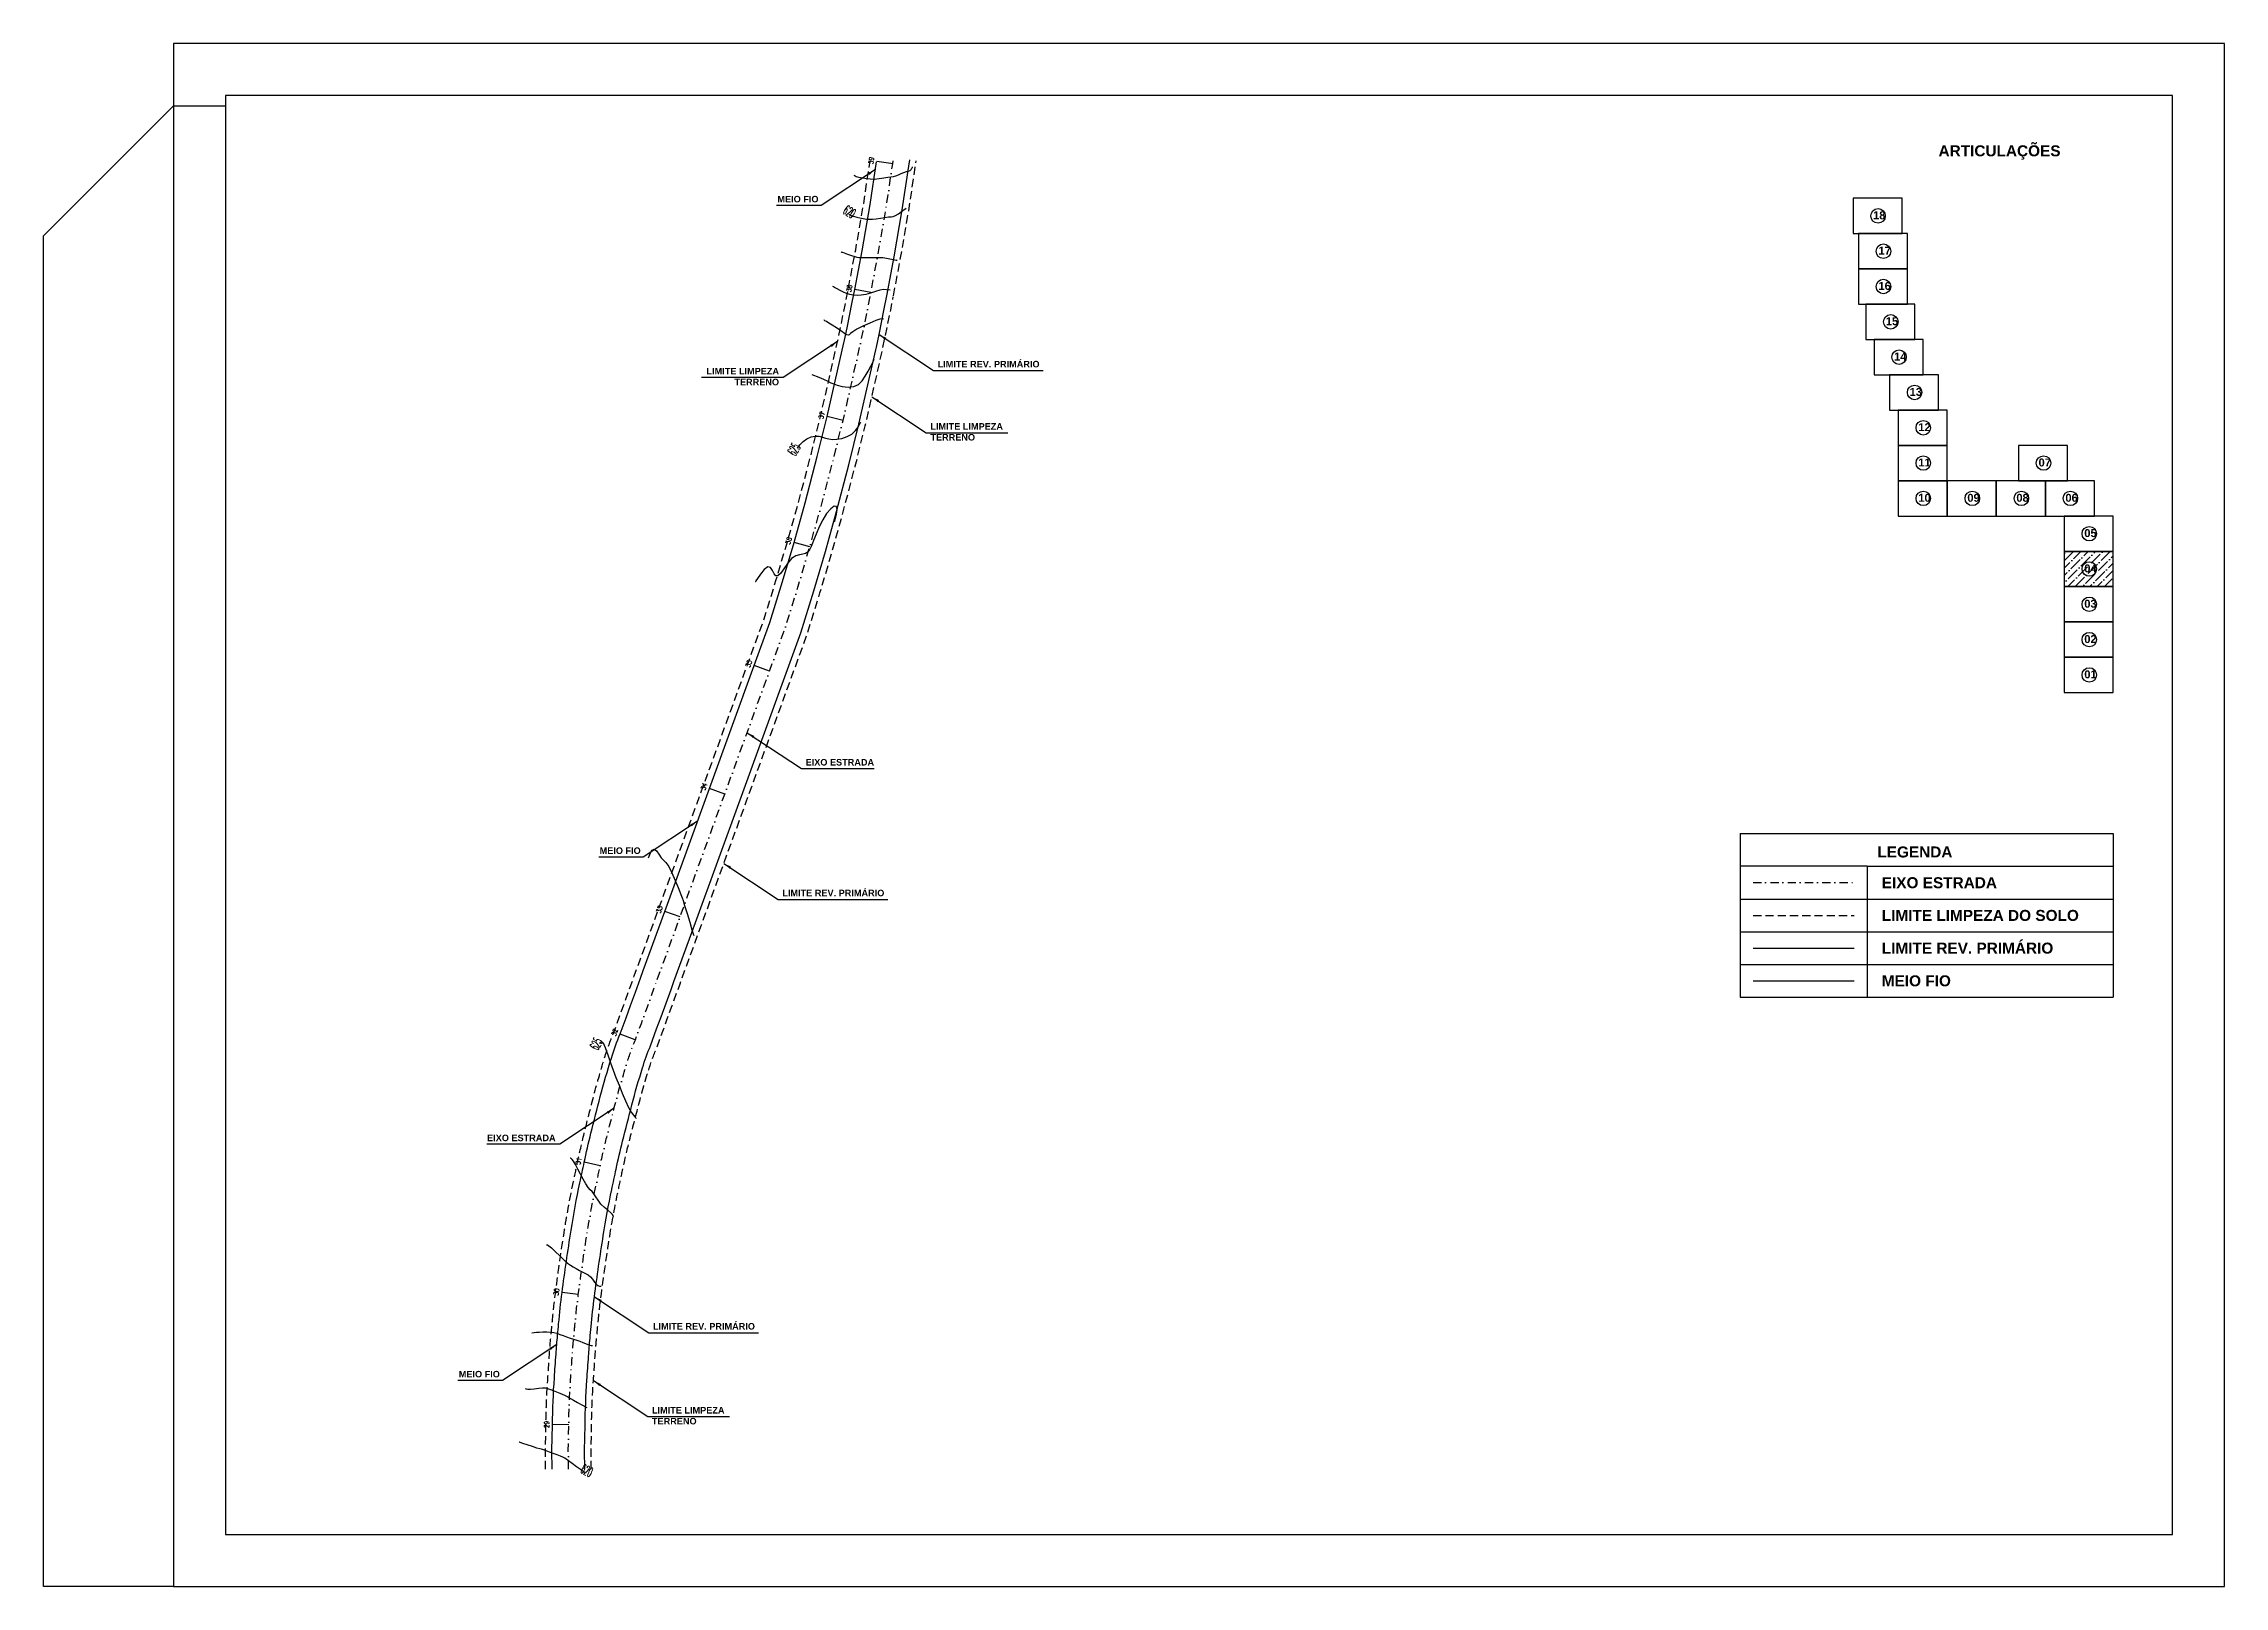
# Model space of a CAD drawing. Header units: millimetres. Extents: x 276147 to 291056, y 9594849 to 9609891.
# Drawn here: x 285743 to 286076.5, y 9595915.9 to 9596151.8 of the extents above; entities that cross this region are included whole.
import ezdxf
from ezdxf.enums import TextEntityAlignment as Align

# ---------------------------------------------------------------- set-up
doc = ezdxf.new("R2010")
doc.units = ezdxf.units.MM
doc.header["$LTSCALE"] = 10
for name, pattern in [('CONTINUO', [0]), ('DASHDOTX2', [50.8, 25.4, -12.7, 0, -12.7]), ('HIDDEN', [0.375, 0.25, -0.125])]:
    doc.linetypes.add(name, pattern=pattern)
for name, color, linetype in [('500-dim1', 6, 'Continuous'), ('CURVAS', 7, 'CONTINUO'), ('Curvas mestras', 30, 'Continuous'), ('Curvas simples', 9, 'Continuous'), ('Curvas texto', 2, 'Continuous'), ('TG', 7, 'CONTINUO'), ('Top_malha_coord', 8, 'Continuous')]:
    doc.layers.add(name, color=color, linetype=linetype)
doc.styles.add('r80', font='romans.shx')
doc.styles.add('ROMAND', font='romand', dxfattribs={"height": 0.2})
doc.styles.add('SIMPLEX', font='simplex', dxfattribs={"height": 0.2})
doc.styles.add('T7', font='arial.ttf')
doc.dimstyles.new('cadnorma_dim1', dxfattribs={"dimscale": 0, "dimtxt": 2, "dimasz": 1.199999999999999, "dimexe": 1, "dimexo": 2.5, "dimgap": 0.6, "dimtad": 1, "dimzin": 4, "dimdsep": 46, "dimtxsty": 'r80', "dimblk": 'ARCHTICK', "dimblk1": 'ARCHTICK', "dimblk2": 'ARCHTICK', "dimcen": -1, "dimdle": 1, "dimclrd": 1, "dimclre": 1, "dimclrt": 2, "dimaunit": 1, "dimazin": 0, "dimtfac": 1, "dimtix": 1, "dimtmove": 2, "dimatfit": 0, "dimfxl": 1, "dimarcsym": 0})

msp = doc.modelspace()

# ---------------------------------------------------------------- texts
at = {"layer": 'Curvas texto', "color": 2, "style": 'SIMPLEX'}
for s, rotation, width, p, p2 in [('620', 327.9680456167852, 0.4412635903938683, (285865.1001353737, 9596125.894901317, 184.0002069068141), (285866.5430241608, 9596124.992165023, 184.0002069068141)), ('625', 59.81009859393779, 0.4412635900035814, (285857.9524086475, 9596088.628719913, 189.0002069068141), (285858.808297715, 9596090.09988094, 189.0002069068141)), ('625', 61.03262169157007, 0.4412635894972869, (285827.7332832825, 9595997.746513613, 189.0002069068141), (285828.5575896668, 9595999.235600527, 189.0002069068141)), ('620', 334.4775125307015, 0.4412635899977131, (285824.9577190835, 9595933.294583676, 184.0002069068141), (285826.4936466113, 9595932.56124372, 184.0002069068141))]:
    msp.add_text(s, height=1.5, rotation=rotation, dxfattribs=dict(at, width=width)).set_placement(p, p2, align=Align.FIT)
at = {"layer": 'TG', "color": 5, "extrusion": (-0.0710087131260717, -0.0024250461213777, 0.9974727474028996), "style": 'ROMAND'}
for s, rotation, width, p, p2 in [('39', 169.5062051626914, 0.8555555573025057, (-9580784.977090098, 611696.1796396408, -43396.6898180081), (-9580786.058692202, 611696.3799815824, -43396.6898180081)), ('38', 166.9923838931028, 0.8324324324876861, (-9580765.531569857, 611692.1100702883, -43396.68981800809), (-9580766.603344027, 611692.3576589171, -43396.68981800809)), ('37', 164.4785626247455, 0.8324324284308011, (-9580746.28325548, 611687.1915292587, -43396.68981800815), (-9580747.343138913, 611687.4858880499, -43396.68981800815)), ('36', 161.9647414041408, 0.8324324281299351, (-9580727.269193409, 611681.433483066, -43396.68981800807), (-9580728.315146195, 611681.7740454795, -43396.68981800807)), ('35', 157.9977549664685, 0.8324324279517886, (-9580708.686253373, 611674.6425479056, -43396.68981800816), (-9580709.70613946, 611675.0546551188, -43396.68981800816)), ('34', 157.9977551425852, 0.8105263178214626, (-9580690.142869836, 611667.1496894878, -43396.68981800809), (-9580691.162755933, 611667.5617967012, -43396.68981800809)), ('33', 157.9977552209028, 0.8324324371001529, (-9580671.599486308, 611659.656831071, -43396.68981800812), (-9580672.619372409, 611660.0689382843, -43396.68981800812)), ('32', 157.9977552014214, 0.8324324356942283, (-9580653.05610278, 611652.1639726545, -43396.68981800806), (-9580654.07598888, 611652.5760798674, -43396.68981800806)), ('31', 165.6259464619623, 0.9935483866293762, (-9580633.60818173, 611646.0631945408, -43396.68981800808), (-9580634.673746979, 611646.3362709021, -43396.68981800808)), ('30', 171.099425734562, 0.832432429862239, (-9580613.735560486, 611642.0240659959, -43396.68981800807), (-9580614.82231463, 611642.1942583127, -43396.68981800807)), ('29', 176.5729050156845, 0.855555549877582, (-9580593.568277039, 611639.8989040152, -43396.68981800807), (-9580594.666309869, 611639.9646602891, -43396.68981800807))]:
    msp.add_text(s, height=0.75, rotation=rotation, dxfattribs=dict(at, width=width)).set_placement(p, p2, align=Align.FIT)
at = {"layer": 'Top_malha_coord', "color": 7, "style": 'T7'}
for s, width, insert, char_height, attachment_point in [('{\\fArial|b1|i0|c0|p34;ARTICULAÇÕES}', 9.05984542533406, (286032.8050452309, 9596136.238892144), 1.682079722240085, 1), ('{\\fArial|b1|i0|c0|p34;MEIO FIO}', 16.67673822349752, (285861.4863512625, 9596128.514447717, 174.0878561532767), 1, 3), ('{\\fArial|b1|i0|c0|p34;LIMITE LIMPEZA\\PTERRENO}', 16.67673822349752, (285855.448162915, 9596102.213295097, 173.6125107162006), 1, 3), ('{\\fArial|b1|i0|c0|p34;LIMITE REV. PRIMÁRIO}', 16.67673822349752, (285879.7008603366, 9596103.285316948, 174.0667377731952), 1, 1), ('{\\fArial|b1|i0|c0|p34;LIMITE LIMPEZA\\PTERRENO}', 16.67673822349752, (285878.5988381841, 9596093.76514755, 173.9651409880483), 1, 1), ('{\\fArial|b1|i0|c0|p34;EIXO ESTRADA}', 16.67673822349752, (285859.5133281756, 9596042.407554863, 172.4816096934082), 1, 1), ('{\\fArial|b1|i0|c0|p34;MEIO FIO}', 16.67673822349752, (285834.2897476502, 9596028.890979866, 171.9095637298648), 1, 3), ('{\\fArial|b1|i0|c0|p34;LEGENDA}', 9.05984542533406, (286023.443717457, 9596029.035854295), 1.682079722240085, 1), ('{\\fArial|b1|i0|c0|p34;EIXO ESTRADA}', 20.98438079227344, (286024.1223364054, 9596024.330340866), 1.682079722240085, 1), ('{\\fArial|b1|i0|c0|p34;LIMITE REV. PRIMÁRIO}', 16.67673822349752, (285855.9555408778, 9596022.419843186, 172.1797417766138), 1, 1), ('{\\fArial|b1|i0|c0|p34;LIMITE LIMPEZA DO SOLO}', 31.11703686733381, (286024.1223364054, 9596019.330340866), 1.682079722240085, 1), ('{\\fArial|b1|i0|c0|p34;LIMITE REV. PRIMÁRIO}', 41.98582607079879, (286024.1223364054, 9596014.330340866), 1.682079722240085, 1), ('{\\fArial|b1|i0|c0|p34;MEIO FIO}', 41.98582607079879, (286024.1223364054, 9596009.330340868), 1.682079722240085, 1), ('{\\fArial|b1|i0|c0|p34;EIXO ESTRADA}', 16.67673822349752, (285821.2703032974, 9595984.970898993, 170.8943973108189), 1, 3), ('{\\fArial|b1|i0|c0|p34;LIMITE REV. PRIMÁRIO}', 16.67673822349752, (285836.1645515656, 9595956.164814556, 170.6097698783124), 1, 1), ('{\\fArial|b1|i0|c0|p34;MEIO FIO}', 16.67673822349752, (285812.747503191, 9595948.85267067, 170.181412607285), 1, 3), ('{\\fArial|b1|i0|c0|p34;LIMITE LIMPEZA\\PTERRENO}', 16.67673822349752, (285836.0102599247, 9595943.329963071, 170.5675821018158), 1, 1)]:
    msp.add_mtext_dynamic_manual_height_columns(s, width=width, gutter_width=12.5, heights=[0], dxfattribs=dict(at, insert=insert, char_height=char_height, attachment_point=attachment_point))

# ---------------------------------------------------------------- blocks, each defined once
blk = doc.blocks.new('_ArchTick')
at = {"color": 0, "linetype": 'ByBlock', "const_width": 0.15}
blk.add_lwpolyline([(-0.5, -0.5), (0.5, 0.5)], dxfattribs=at)
blk = doc.blocks.new('ASDF')
at = {"layer": 'Top_malha_coord', "color": 7}
for points in [[(288117.2770572668, 9595425.095165152), (288124.7770572668, 9595425.095165152), (288124.7770572668, 9595430.494073676), (288117.2770572668, 9595430.494073676)], [(288118.1013027223, 9595419.696256628), (288125.6013027224, 9595419.696256628), (288125.6013027224, 9595425.095165152), (288118.1013027223, 9595425.095165152)], [(288118.1013027223, 9595414.297348104), (288125.6013027224, 9595414.297348104), (288125.6013027224, 9595419.696256628), (288118.1013027223, 9595419.696256628)], [(288119.2235212072, 9595408.89843958), (288126.7235212072, 9595408.89843958), (288126.7235212072, 9595414.297348104), (288119.2235212072, 9595414.297348104)], [(288120.4897937645, 9595403.499531057), (288127.9897937645, 9595403.499531057), (288127.9897937645, 9595408.89843958), (288120.4897937645, 9595408.89843958)], [(288122.8676055573, 9595398.100622533), (288130.3676055573, 9595398.100622533), (288130.3676055573, 9595403.499531057), (288122.8676055573, 9595403.499531057)], [(288124.19609628, 9595392.701714007), (288131.69609628, 9595392.701714007), (288131.69609628, 9595398.100622533), (288124.19609628, 9595398.100622533)], [(288124.19609628, 9595387.302805483), (288131.69609628, 9595387.302805483), (288131.69609628, 9595392.701714007), (288124.19609628, 9595392.701714007)], [(288142.5888804331, 9595387.302805483), (288150.0888804331, 9595387.302805483), (288150.0888804331, 9595392.701714007), (288142.5888804331, 9595392.701714007)], [(288124.19609628, 9595381.90389696), (288131.69609628, 9595381.90389696), (288131.69609628, 9595387.302805483), (288124.19609628, 9595387.302805483)], [(288131.69609628, 9595381.90389696), (288139.19609628, 9595381.90389696), (288139.19609628, 9595387.302805483), (288131.69609628, 9595387.302805483)], [(288139.19609628, 9595381.90389696), (288146.69609628, 9595381.90389696), (288146.69609628, 9595387.302805483), (288139.19609628, 9595387.302805483)], [(288146.69609628, 9595381.90389696), (288154.19609628, 9595381.90389696), (288154.19609628, 9595387.302805483), (288146.69609628, 9595387.302805483)], [(288149.5854278603, 9595376.504988436), (288157.0854278603, 9595376.504988436), (288157.0854278603, 9595381.90389696), (288149.5854278603, 9595381.90389696)], [(288149.5854278603, 9595371.106079912), (288157.0854278603, 9595371.106079912), (288157.0854278603, 9595376.504988436), (288149.5854278603, 9595376.504988436)], [(288149.5854278603, 9595365.707171388), (288157.0854278603, 9595365.707171388), (288157.0854278603, 9595371.106079912), (288149.5854278603, 9595371.106079912)], [(288149.5854278603, 9595360.308262864), (288157.0854278603, 9595360.308262864), (288157.0854278603, 9595365.707171388), (288149.5854278603, 9595365.707171388)], [(288149.5854278603, 9595354.90935434), (288157.0854278603, 9595354.90935434), (288157.0854278603, 9595360.308262864), (288149.5854278603, 9595360.308262864)]]:
    blk.add_lwpolyline(points, close=True, dxfattribs=at)
for centre in [(288121.1075160061, 9595427.794619417), (288121.9317614617, 9595422.39571089), (288121.9317614617, 9595416.996802364), (288123.0539799466, 9595411.59789384), (288124.3202525039, 9595406.19898532), (288126.6980642967, 9595400.800076792), (288128.0265550194, 9595395.401168272), (288128.0265550194, 9595390.002259746), (288146.4193391725, 9595390.002259746), (288128.0265550194, 9595384.603351222), (288135.5265550194, 9595384.603351222), (288143.0265550194, 9595384.603351222), (288150.5265550194, 9595384.603351222), (288153.4158865996, 9595379.204442697), (288153.4158865996, 9595373.805534175), (288153.4158865996, 9595368.406625653), (288153.4158865996, 9595363.007717127), (288153.4158865996, 9595357.608808603)]:
    blk.add_circle(centre, 1.10921345708195, dxfattribs=at)
at = {"layer": 'Top_malha_coord', "color": 7, "char_height": 1.216883596980453, "attachment_point": 1, "style": 'T7'}
for s, insert in [('{\\fArial|b1|i0|c0|p34;18}', (288120.3443937709, 9595428.492702857)), ('{\\fArial|b1|i0|c0|p34;17}', (288121.1686392266, 9595423.093794333)), ('{\\fArial|b1|i0|c0|p34;16}', (288121.1686392266, 9595417.694885807)), ('{\\fArial|b1|i0|c0|p34;15}', (288122.2908577114, 9595412.295977283)), ('{\\fArial|b1|i0|c0|p34;14}', (288123.5571302687, 9595406.89706876)), ('{\\fArial|b1|i0|c0|p34;13}', (288125.9349420615, 9595401.498160236)), ('{\\fArial|b1|i0|c0|p34;12}', (288127.2634327842, 9595396.099251712)), ('{\\fArial|b1|i0|c0|p34;11}', (288127.2634327842, 9595390.700343188)), ('{\\fArial|b1|i0|c0|p34;07}', (288145.6562169372, 9595390.700343188)), ('{\\fArial|b1|i0|c0|p34;10}', (288127.2634327842, 9595385.301434664)), ('{\\fArial|b1|i0|c0|p34;09}', (288134.7634327842, 9595385.301434664)), ('{\\fArial|b1|i0|c0|p34;08}', (288142.2634327842, 9595385.301434664)), ('{\\fArial|b1|i0|c0|p34;06}', (288149.7634327842, 9595385.301434664)), ('{\\fArial|b1|i0|c0|p34;05}', (288152.6527643644, 9595379.902526142)), ('{\\fArial|b1|i0|c0|p34;04}', (288152.6527643644, 9595374.503617616)), ('{\\fArial|b1|i0|c0|p34;03}', (288152.6527643644, 9595369.104709093)), ('{\\fArial|b1|i0|c0|p34;02}', (288152.6527643644, 9595363.705800567)), ('{\\fArial|b1|i0|c0|p34;01}', (288152.6527643644, 9595358.306892043))]:
    blk.add_mtext_dynamic_manual_height_columns(s, width=9.05984542533406, gutter_width=12.5, heights=[0], dxfattribs=dict(at, insert=insert))

# ---------------------------------------------------------------- hatches: boundary and pattern name
at = {"layer": 'Top_malha_coord'}
h = msp.add_hatch(dxfattribs=at)
h.set_pattern_fill('ANSI36', color=8, scale=0.25)
h.set_pattern_definition([(45, (-2097.550440302643, 713.8501551710069), (0.4209495056751168, 1.54348152080876), [1.984375, -0.396875, 0, -0.396875])])
h.paths.add_polyline_path([(286059.5349875575, 9596074.158418037), (286052.0349875576, 9596074.158418037), (286052.0349875576, 9596068.759509513), (286059.5349875575, 9596068.759509513)])
h.paths.add_polyline_path([(286056.9746597541, 9596071.458963776, -1), (286054.7562328399, 9596071.458963776, -1)], flags=0)
h.paths.add_polyline_path([(286054.7267170852, 9596070.270711627), (286057.2260598618, 9596070.270711627), (286057.2260598618, 9596072.778355112), (286054.7267170852, 9596072.778355112)], flags=24)

# ---------------------------------------------------------------- linework, layer by layer
at = {"color": 8, "linetype": 'HIDDEN', "ltscale": 0.5}
msp.add_line((286004.4542974219, 9596018.501135698), (286019.8968725264, 9596018.501135698), dxfattribs=at)
at = {"color": 8, "linetype": 'HIDDEN', "ltscale": 0.5, "extrusion": (-0.0710087131260717, -0.0024250461213777, 0.9974727474028996), "flags": 128}
for points, elevation in [([(-9580766.17625119, 611691.741266671), (-9580772.041411774, 611693.0596924551), (-9580779.068149293, 611694.5265481999), (-9580785.519270943, 611695.7214686832)], -43396.68981800821), ([(-9580764.79996284, 611698.6065681743), (-9580770.55849737, 611699.9010255535), (-9580777.715305662, 611701.3950340236), (-9580784.339269828, 611702.6219695681), (-9580785.278208148, 611702.7980059127)], -43396.68981800814)]:
    msp.add_lwpolyline(points, dxfattribs=dict(at, elevation=elevation))
for points, elevation in [([(-9580587.32977851, 611639.1501831588), (-9580590.186063748, 611639.2322764212), (-9580594.114669861, 611639.4308807825, -0.013040870690895), (-9580601.30034102, 611639.9823147235, 0.0002795205879404), (-9580604.938896181, 611640.3551511543, -0.0080552161927126), (-9580607.881052319, 611640.702940314, 0.0025508217487715), (-9580609.590599077, 611640.924132095, -0.0102699584738853), (-9580614.388445044, 611641.6203709317, -0.0067323003342589), (-9580623.86297121, 611643.3259772332, -0.0133235393169174), (-9580631.133721432, 611644.9382929734, 0.0008242916977358), (-9580634.233508525, 611645.7074479292, -0.0100010863913626), (-9580638.695596036, 611646.9019745416, -0.0022133541780464), (-9580644.240793895, 611648.532608016, -0.0118395213701856), (-9580650.122430677, 611650.443315516, -0.0226500374882078), (-9580653.826834828, 611651.9361278322), (-9580656.24396086, 611652.912820307), (-9580658.092484457, 611653.6597565671), (-9580660.128104156, 611654.4822930908), (-9580662.211328477, 611655.3240652992), (-9580663.395198556, 611655.8024338174), (-9580672.296751073, 611659.3992997), (-9580690.84013475, 611666.8921561006), (-9580709.383518208, 611674.3850173005), (-9580715.874232717, 611677.0077314794), (-9580722.052524557, 611679.1641317586), (-9580727.946937857, 611681.1282327824), (-9580733.897324506, 611683.0203439576), (-9580740.908093642, 611685.1344319008), (-9580746.937287325, 611686.8540860947), (-9580758.098970361, 611689.8015240524), (-9580758.504921488, 611689.9030033145), (-9580760.37468907, 611690.3652054012), (-9580764.241758578, 611691.2944165021), (-9580766.170910254, 611691.7400660855)], -43396.68981800821), ([(-9580587.091457821, 611646.1462241347), (-9580589.90876674, 611646.2271971683), (-9580593.761247437, 611646.4219531324, -0.0130408706893784), (-9580600.582906602, 611646.9454525114, 0.0002795205879488), (-9580604.229247572, 611647.3190867412, -0.0080552161899475), (-9580606.947431682, 611647.6404004046, 0.0025508217503307), (-9580608.727810549, 611647.8707568838, -0.0102699584749635), (-9580613.241108447, 611648.5257035624, -0.0067323003345769), (-9580622.53012079, 611650.1979136224, -0.0133235393161992), (-9580629.436724082, 611651.7294784365, 0.0008242916978354), (-9580632.558912031, 611652.5041917491, -0.0100010863908776), (-9580636.750521524, 611653.6263098338, -0.0022133541783135), (-9580642.236263141, 611655.2394594717, -0.0118395213672042), (-9580647.802657053, 611657.0477572286, -0.0236515865359966), (-9580651.054151744, 611658.3656274985), (-9580653.621460415, 611659.4030045421), (-9580655.469984008, 611660.1499408027), (-9580657.505603708, 611660.9724773256), (-9580659.588828037, 611661.8142495349), (-9580660.772698116, 611662.2926180526), (-9580669.674250921, 611665.8894840585), (-9580688.217634931, 611673.3823405895), (-9580706.761016922, 611680.8752011947), (-9580713.40818431, 611683.5611335617), (-9580719.792604405, 611685.7894784827), (-9580725.779789347, 611687.7844923196), (-9580731.826125354, 611689.7071135893), (-9580738.937515097, 611691.8515435389), (-9580745.083513338, 611693.6045128747), (-9580756.35648161, 611696.5813376502), (-9580756.816200864, 611696.6962578165), (-9580758.717028746, 611697.1661379336), (-9580762.636213422, 611698.107871693), (-9580764.615507055, 611698.5651044736)], -43396.68981800816)]:
    msp.add_lwpolyline(points, format="xyb", dxfattribs=dict(at, elevation=elevation))
at = {"layer": '500-dim1', "ltscale": 0.1}
for points in [[(285762.8124201144, 9595915.902632983), (286076.5308316656, 9595915.902632983), (286076.5308316656, 9596151.787109517), (285762.8124201144, 9596151.787109517)], [(285770.7546583815, 9595923.844871247), (286068.5885933985, 9595923.844871247), (286068.5885933985, 9596143.844871247), (285770.7546583815, 9596143.844871247)]]:
    msp.add_lwpolyline(points, close=True, dxfattribs=at)
msp.add_lwpolyline([(285762.8124201144, 9595915.902632983), (285742.9568244466, 9595915.902632983), (285742.9568244466, 9596122.400827926), (285762.8124201144, 9596142.256423593), (285770.7546583815, 9596142.256423593)], dxfattribs=at)
at = {"layer": 'CURVAS', "color": 2, "linetype": 'CONTINUO'}
for points, elevation in [([(285865.9293069563, 9596125.818480033), (285865.9293069563, 9596125.818480033)], 184.0002069068141), ([(285857.8435268063, 9596089.187290022), (285857.8435268063, 9596089.187290022)], 189.0002069068141), ([(285827.6606824516, 9595998.389658047), (285827.6606824516, 9595998.389658047)], 189.0002069068141), ([(285826.0193626758, 9595933.203245288), (285826.0193626758, 9595933.203245288)], 184.0002069068141)]:
    msp.add_lwpolyline(points, dxfattribs=dict(at, elevation=elevation))
at = {"layer": 'Curvas mestras', "linetype": 'CONTINUO'}
for points, elevation in [([(285866.1116468921, 9596125.704400273), (285866.2632322145, 9596125.618765865), (285866.4579390065, 9596125.523706507), (285866.6952824216, 9596125.428623473), (285866.9912270739, 9596125.333067264), (285867.3658481791, 9596125.234123385), (285867.8271447864, 9596125.131770976), (285868.334809397, 9596125.037564963), (285868.8364549306, 9596124.96595028), (285869.2992604425, 9596124.929893132), (285869.7686513514, 9596124.936425697), (285870.3096202079, 9596124.99110132), (285870.957112637, 9596125.091783104), (285871.6259063053, 9596125.205588097), (285872.2007313949, 9596125.29194718), (285872.6054649265, 9596125.330053598), (285872.9205526087, 9596125.378154097), (285873.2655822347, 9596125.514260313), (285873.7203468886, 9596125.785728447), (285874.2054478713, 9596126.117303442), (285874.6016898948, 9596126.40307602), (285874.8213028894, 9596126.563216235), (285874.9022130162, 9596126.622214992), (285874.9137707691, 9596126.63064362)], 184.0002069068141), ([(285858.2689066248, 9596089.91846163), (285858.6324046909, 9596090.433687573), (285859.1153166178, 9596090.945207683), (285859.705999184, 9596091.359265907), (285860.3505763098, 9596091.642683184), (285860.9846159703, 9596091.777422456), (285861.5585361438, 9596091.759370226), (285862.0821524189, 9596091.640094502), (285862.5801284007, 9596091.485087084), (285863.0815194218, 9596091.353907717), (285863.63293544, 9596091.282404384), (285864.2853744906, 9596091.300496424), (285865.0617749082, 9596091.434496263), (285865.872837959, 9596091.696304567), (285866.6012044322, 9596092.094217163), (285867.1537477787, 9596092.614434415), (285867.5342736539, 9596093.154770583), (285867.7708224711, 9596093.590945233), (285867.8932017841, 9596093.83208057), (285867.93828879, 9596093.920919387), (285867.9447292538, 9596093.933610994)], 189.0002069068141), ([(285827.9740186199, 9595998.955690328), (285828.2243414052, 9595999.163509335), (285828.5293853942, 9595999.004148493), (285828.8731917037, 9595998.294075426), (285829.2472728003, 9595997.199237492), (285829.6450109757, 9595995.972951774), (285830.0619053125, 9595994.81335608), (285830.5019396929, 9595993.697885262), (285830.9712198699, 9595992.54879536), (285831.4693186221, 9595991.325685794), (285831.9696854442, 9595990.137534684), (285832.4392417193, 9595989.13066201), (285832.8477084256, 9595988.415192597), (285833.1760148814, 9595987.956460562), (285833.407894971, 9595987.683604343), (285833.5358804808, 9595987.531755328), (285833.5877143309, 9595987.460029673), (285833.5999381213, 9595987.433534387), (285833.6031759391, 9595987.42262019), (285833.6043682621, 9595987.418598913), (285833.6045388313, 9595987.418023987)], 189.0002069068141), ([(285825.7551513327, 9595933.329395067), (285825.484532442, 9595933.485150853), (285825.054225606, 9595933.76777594), (285824.4535184571, 9595934.196044788), (285823.8013516379, 9595934.677752493), (285823.249080231, 9595935.092948662), (285822.8997206498, 9595935.35482376), (285822.6629385073, 9595935.509121088), (285822.4000647237, 9595935.634724367), (285822.0041254713, 9595935.79500028), (285821.4949374581, 9595935.991233224), (285820.9240168399, 9595936.209192136), (285820.3446334126, 9595936.432070244), (285819.8170918348, 9595936.632768892), (285819.4034493021, 9595936.78161284), (285819.1271548665, 9595936.865152864), (285818.8572124474, 9595936.934820974), (285818.4240114208, 9595937.058271868), (285817.7245305326, 9595937.278561823), (285816.9221027932, 9595937.540360814), (285816.2466453971, 9595937.763738967), (285815.8699294716, 9595937.88866303), (285815.7311391191, 9595937.93468856), (285815.7113119414, 9595937.941263776)], 184.0002069068141)]:
    msp.add_lwpolyline(points, dxfattribs=dict(at, elevation=elevation))
at = {"layer": 'Curvas simples', "linetype": 'CONTINUO'}
for points, elevation in [([(285866.8933630833, 9596131.686232656), (285867.0889814117, 9596131.56465646), (285867.2446809903, 9596131.482860928), (285867.4334383899, 9596131.4090695), (285867.6517347266, 9596131.357931003), (285867.9287629815, 9596131.315130256), (285868.3018911191, 9596131.25911142), (285868.7974062402, 9596131.179033468), (285869.3972786067, 9596131.106919937), (285870.0723957374, 9596131.08551038), (285870.7874938401, 9596131.142545696), (285871.4827008853, 9596131.245781558), (285872.0919924295, 9596131.347974077), (285872.5711683045, 9596131.41678834), (285872.9633191673, 9596131.47951392), (285873.3333568592, 9596131.578348678), (285873.7310868083, 9596131.740177538), (285874.145871891, 9596131.930635467), (285874.5519683546, 9596132.100042507), (285874.9250675739, 9596132.21430402), (285875.2466108381, 9596132.301660607), (285875.4994731374, 9596132.405934343), (285875.672593379, 9596132.556224633), (285875.7791655993, 9596132.72273529), (285875.8384468673, 9596132.860948594), (285875.8680394563, 9596132.937810333), (285875.8789423498, 9596132.966127723), (285875.8804999526, 9596132.970173493)], 183.0002069068141), ([(285864.9652509378, 9596119.950728403), (285865.0106551713, 9596119.926205236), (285865.1317375242, 9596119.879247362), (285865.4224794094, 9596119.775818637), (285865.9224753362, 9596119.604025554), (285866.5086783437, 9596119.40573424), (285867.0173828631, 9596119.23625304), (285867.3459884965, 9596119.137195988), (285867.6363154127, 9596119.09539888), (285868.0912899441, 9596119.084003083), (285868.8403443078, 9596119.080860643), (285869.7189379095, 9596119.082662873), (285870.4890370335, 9596119.090811657), (285870.9820998854, 9596119.102499828), (285871.3075564411, 9596119.09808459), (285871.6443272774, 9596119.053711213), (285872.1189108818, 9596118.956666164), (285872.6481103288, 9596118.838791367), (285873.0963032954, 9596118.74306728), (285873.3618122743, 9596118.70118602), (285873.4787328419, 9596118.699685013), (285873.5151020813, 9596118.713810693), (285873.528311337, 9596118.723443083), (285873.5331784981, 9596118.726991473), (285873.5338737269, 9596118.727498973)], 185.0002069068141), ([(285872.4647535622, 9596114.087440597), (285871.9047649331, 9596114.1649022), (285871.4452909805, 9596114.17443061), (285870.864941282, 9596114.097648172), (285870.1884535256, 9596113.902653556), (285869.4593554769, 9596113.65211714), (285868.72587272, 9596113.432354953), (285868.029571253, 9596113.311597312), (285867.385379057, 9596113.28573466), (285866.801564854, 9596113.332574708), (285866.2791160244, 9596113.43384514), (285865.7899069468, 9596113.586956216), (285865.2985326474, 9596113.793237947), (285864.7879572716, 9596114.044936648), (285864.3146253131, 9596114.297962386), (285863.9533502758, 9596114.499140538), (285863.7560959478, 9596114.609995997), (285863.6834236324, 9596114.650837133), (285863.6730419352, 9596114.656672148)], 186.0002069068141), ([(285871.4168846343, 9596109.670498967), (285871.1744004619, 9596109.692663), (285870.8553659195, 9596109.635626292), (285870.2550080964, 9596109.439928448), (285869.3259528695, 9596109.0618982), (285868.26574412, 9596108.580255993), (285867.3331574484, 9596108.10431514), (285866.7239116427, 9596107.724146428), (285866.3814940637, 9596107.452839823), (285866.1863343744, 9596107.284243848), (285866.0244300613, 9596107.217933197), (285865.8040517691, 9596107.276395127), (285865.4390383997, 9596107.487847043), (285864.8789332212, 9596107.858860664), (285864.2161040486, 9596108.309416082), (285863.5786244898, 9596108.737851577), (285863.0712158853, 9596109.06265979), (285862.7051983193, 9596109.282967148), (285862.4685396064, 9596109.418054447), (285862.3446939407, 9596109.487654356), (285862.2990668985, 9596109.513296343), (285862.2925491133, 9596109.516958866)], 187.0002069068141), ([(285860.4701883072, 9596101.206782293), (285861.5196693375, 9596100.77614144), (285862.2338039699, 9596100.475570157), (285862.8941950378, 9596100.182681125), (285863.3791414477, 9596099.947672572), (285863.8045673653, 9596099.753708003), (285864.345804348, 9596099.567192867), (285865.1214937689, 9596099.377580766), (285866.0235169372, 9596099.26651482), (285866.8870636591, 9596099.338683432), (285867.58560979, 9596099.670393068), (285868.1457675752, 9596100.22440626), (285868.6324347661, 9596100.935098633), (285869.0916739515, 9596101.725992208), (285869.4942219016, 9596102.477173824), (285869.7919791216, 9596103.057875823), (285869.9533603798, 9596103.37586093), (285870.012816297, 9596103.493012687), (285870.0213102033, 9596103.509749204)], 188.0002069068141), ([(285863.913672071, 9596078.662854563), (285864.2166952082, 9596079.828400005), (285864.3325360954, 9596080.53556702), (285864.2605548306, 9596081.019150918), (285863.9051359513, 9596081.05594875), (285863.3503784375, 9596080.670273785), (285862.725316831, 9596079.948322099), (285862.1377999627, 9596078.982685488), (285861.6109552261, 9596077.891550275), (285861.1467318063, 9596076.799502688), (285860.7446672454, 9596075.817267897), (285860.394659347, 9596075.000134077), (285860.0841996761, 9596074.389531763), (285859.7943266545, 9596074.008421084), (285859.4802847787, 9596073.805885522), (285859.0908656193, 9596073.712540153), (285858.5904404631, 9596073.646676112), (285858.0056929417, 9596073.477293566), (285857.3788841964, 9596073.061066993), (285856.7522278396, 9596072.323615827), (285856.1677445039, 9596071.46633166), (285855.6674071828, 9596070.759550063), (285855.2791179857, 9596070.417608527), (285854.9744902806, 9596070.430859923), (285854.7110707453, 9596070.733660595), (285854.4452577602, 9596071.225050712), (285854.1288798157, 9596071.66280718), (285853.7126211897, 9596071.769391287), (285853.1767576941, 9596071.367052773), (285852.619921119, 9596070.67719436), (285852.1703385474, 9596070.021004803), (285851.9217797111, 9596069.646429868), (285851.8302055009, 9596069.508428983), (285851.8171229985, 9596069.488714194)], 190.0002069068141), ([(285835.4948534172, 9596027.312216545), (285835.8030459435, 9596028.077354155), (285836.0510881735, 9596028.483478816), (285836.3564406669, 9596028.632029764), (285836.7023371073, 9596028.361263193), (285837.0679489431, 9596027.838056248), (285837.4314301867, 9596027.31144255), (285837.781279719, 9596026.948338477), (285838.1473814322, 9596026.587186884), (285838.5699628762, 9596025.98431154), (285839.0676850102, 9596024.987938017), (285839.5729254513, 9596023.813881986), (285839.9964972149, 9596022.769860707), (285840.2731857522, 9596022.087983727), (285840.4336936507, 9596021.697931657), (285840.5326996944, 9596021.453774946), (285840.6248298037, 9596021.2046989), (285840.7645073155, 9596020.78032811), (285841.0061001727, 9596020.005397277), (285841.3761408693, 9596018.79635161), (285841.7898063316, 9596017.436462853), (285842.1344321804, 9596016.300714917), (285842.326227299, 9596015.66830838), (285842.3968891884, 9596015.435316017), (285842.4069840744, 9596015.40203179)], 190.0002069068141), ([(285830.1442373461, 9595972.390025694), (285830.07652564, 9595972.586304493), (285829.9557406933, 9595972.769413397), (285829.6959534535, 9595973.036956036), (285829.2632002978, 9595973.39879636), (285828.732800864, 9595973.846151352), (285828.2073983057, 9595974.36557796), (285827.7683440138, 9595974.933165612), (285827.4118386633, 9595975.483135853), (285827.1127922687, 9595975.93924358), (285826.844721465, 9595976.259587167), (285826.5755659415, 9595976.539644267), (285826.2718731119, 9595976.909236886), (285825.9102949356, 9595977.464153312), (285825.507896911, 9595978.164050527), (285825.0918501859, 9595978.934552688), (285824.6888419218, 9595979.70024234), (285824.3236246611, 9595980.381538523), (285824.0204688379, 9595980.897817468), (285823.7972943067, 9595981.194826083), (285823.6466226593, 9595981.323803637), (285823.5546249073, 9595981.36236009), (285823.5072874661, 9595981.375882147), (285823.4898474359, 9595981.380864684), (285823.487356003, 9595981.381576477)], 188.0002069068141), ([(285819.8836888597, 9595968.11859644), (285820.0363875745, 9595968.10391479), (285820.2390631838, 9595967.9891112), (285820.6222673623, 9595967.675179504), (285821.2203379363, 9595967.108298112), (285821.9244749717, 9595966.418715617), (285822.5900929287, 9595965.782701336), (285823.1111197312, 9595965.332140293), (285823.5355286464, 9595965.021385362), (285823.9498042, 9595964.760403367), (285824.4189368934, 9595964.479971582), (285824.9219455606, 9595964.194103552), (285825.4163566742, 9595963.937620064), (285825.8671380869, 9595963.728550423), (285826.2690301473, 9595963.517748144), (285826.6242136996, 9595963.239276372), (285826.9368355373, 9595962.855174197), (285827.2189021421, 9595962.439402143), (285827.4843829626, 9595962.093897007), (285827.7402886353, 9595961.894375268), (285827.9657920096, 9595961.811667316), (285828.1331086753, 9595961.790379014), (285828.2238584627, 9595961.784016524), (285828.2572926587, 9595961.781672547), (285828.2620684531, 9595961.781336887)], 187.0002069068141), ([(285817.6524578618, 9595954.690201905), (285818.0177870603, 9595954.73058026), (285818.3395638783, 9595954.759957537), (285818.7821928613, 9595954.79089392), (285819.3393419176, 9595954.816505382), (285819.9455939288, 9595954.822803795), (285820.5207632403, 9595954.794031497), (285821.0083286691, 9595954.717943517), (285821.4464284387, 9595954.59635964), (285821.8968660034, 9595954.434619296), (285822.4049715773, 9595954.241203567), (285822.9501965145, 9595954.037178753), (285823.4955163797, 9595953.846757086), (285824.0115517109, 9595953.686156252), (285824.4994840117, 9595953.539635824), (285824.968137662, 9595953.38346004), (285825.420976373, 9595953.203497132), (285825.840023981, 9595953.024010917), (285826.2019416665, 9595952.878869427), (285826.4879587946, 9595952.792771343), (285826.6975678523, 9595952.75374195), (285826.8348270725, 9595952.740642464), (285826.9069124908, 9595952.735587748), (285826.9334704318, 9595952.73372642), (285826.9372639198, 9595952.733459853)], 186.0002069068141), ([(285816.5961736446, 9595946.139623806), (285816.7861373765, 9595946.083991785), (285817.0122116307, 9595946.06055844), (285817.4131765767, 9595946.06747566), (285818.0138602402, 9595946.118446056), (285818.6912956579, 9595946.18723122), (285819.2855637799, 9595946.23760686), (285819.692353034, 9595946.236576524), (285820.0297646451, 9595946.164055057), (285820.4715083093, 9595946.00318506), (285821.1340403972, 9595945.748888776), (285821.9048229713, 9595945.443206023), (285822.6140667574, 9595945.139956068), (285823.1420388209, 9595944.876994384), (285823.56923305, 9595944.628307084), (285824.0261996746, 9595944.351916496), (285824.5988272616, 9595944.02428348), (285825.1943536658, 9595943.69561341), (285825.6753530927, 9595943.434550408), (285825.9413015364, 9595943.290729448), (285826.0392834896, 9595943.237742728), (285826.0532801548, 9595943.230172848)], 185.0002069068141)]:
    msp.add_lwpolyline(points, dxfattribs=dict(at, elevation=elevation))
at = {"layer": 'TG', "color": 1, "linetype": 'DASHDOTX2', "ltscale": 0.005}
msp.add_line((286004.4542974219, 9596023.5011357), (286019.8968725264, 9596023.5011357), dxfattribs=at)
at = {"layer": 'TG', "color": 8, "linetype": 'CONTINUO'}
msp.add_line((286004.4542974219, 9596013.501135698), (286019.8968725264, 9596013.501135698), dxfattribs=at)
at = {"layer": 'TG', "color": 4, "linetype": 'CONTINUO'}
msp.add_line((286004.4542974219, 9596008.501135698), (286019.8968725264, 9596008.501135698), dxfattribs=at)
at = {"layer": 'TG', "color": 1, "linetype": 'DASHDOTX2', "ltscale": 0.005, "extrusion": (-0.0710087131260717, -0.0024250461213777, 0.9974727474028996), "elevation": -43396.68981800808, "flags": 128}
msp.add_lwpolyline([(-9580587.210587678, 611642.6490984751), (-9580590.04741523, 611642.7306324986), (-9580593.93795864, 611642.9273126632, -0.0130408706901715), (-9580600.941623809, 611643.4647793232, 0.0002795205878736), (-9580604.584071873, 611643.8380146525, -0.0080552161913721), (-9580607.414242, 611644.1725660649, 0.0025508217495666), (-9580609.159204807, 611644.3983401948, -0.0102699584764324), (-9580613.814776737, 611645.0739329512, -0.0067323003350679), (-9580623.19654599, 611646.7628411319, -0.0133235393165959), (-9580630.285222746, 611648.334781409, 0.0008242916980195), (-9580633.396210276, 611649.1067155433, -0.0100010863911174), (-9580637.72305877, 611650.2650378919, -0.002213354178182), (-9580643.238528516, 611651.8869294486, -0.0118395213705485), (-9580648.962543858, 611653.7464320781, -0.0231184017441555), (-9580652.442114558, 611655.1524284808), (-9580654.93271064, 611656.1588081287), (-9580656.781234223, 611656.9057443892), (-9580658.816853924, 611657.7282809124), (-9580660.900078254, 611658.5700531213), (-9580662.083948331, 611659.0484216403), (-9580670.98550099, 611662.6452875839), (-9580689.528884834, 611670.1381440499), (-9580708.07226756, 611677.6310049519), (-9580714.641208507, 611680.2853282259), (-9580720.922564475, 611682.4777008252), (-9580726.8633636, 611684.4572582558), (-9580732.861724926, 611686.3646244784), (-9580739.922804369, 611688.4938834241), (-9580746.010400325, 611690.230195189), (-9580757.227725977, 611693.1923265544), (-9580757.660561174, 611693.3005262706), (-9580759.545858901, 611693.7665673718), (-9580763.438985996, 611694.7020398021), (-9580765.393208655, 611695.1534809842), (-9580771.299954569, 611696.4812547083), (-9580778.391727474, 611697.9616868155), (-9580784.980475102, 611699.1820993175), (-9580785.39871314, 611699.2605124502)], format="xyb", dxfattribs=at)
at = {"layer": 'TG', "color": 4, "linetype": 'CONTINUO', "extrusion": (-0.0710087131260717, -0.0024250461213777, 0.9974727474028996), "elevation": -43396.6898180082}
msp.add_lwpolyline([(-9580765.956934592, 611692.716920416), (-9580771.829566853, 611694.0370257543), (-9580778.874885911, 611695.50776046), (-9580785.337142142, 611696.7047433646)], dxfattribs=at)
at = {"layer": 'TG', "color": 3, "linetype": 'CONTINUO', "extrusion": (-0.0710087131260717, -0.0024250461213777, 0.9974727474028996)}
for points, elevation in [([(-9580784.971504388, 611699.2296346677), (-9580785.426826462, 611696.7714475463)], -43396.68981800808), ([(-9580765.392215416, 611695.1568848868), (-9580765.954916455, 611692.7210346231)], -43396.68981800808), ([(-9580746.010400333, 611690.2292994843), (-9580746.679397881, 611687.8204740409)], -43396.68981800807), ([(-9580726.863363596, 611684.4563625513), (-9580727.63736871, 611682.0791978103)], -43396.68981800813), ([(-9580708.072267564, 611677.630109247), (-9580709.008874876, 611675.3121856472)], -43396.68981800811), ([(-9580689.528883751, 611670.137251036), (-9580690.465491062, 611667.8193274351)], -43396.68981800816), ([(-9580670.98550099, 611662.64439188), (-9580671.92210825, 611660.3264692769)], -43396.68981800808), ([(-9580652.442117177, 611655.1515336666), (-9580653.378724435, 611652.8336110653)], -43396.68981800815), ([(-9580633.396210277, 611649.1058198588), (-9580634.016838456, 611646.6840806063)], -43396.68981800809), ([(-9580613.81477669, 611645.0730375816), (-9580614.201577546, 611642.6031411194)], -43396.6898180081), ([(-9580593.93795864, 611642.926416957), (-9580594.087404404, 611640.4308882552)], -43396.68981800808)]:
    msp.add_lwpolyline(points, dxfattribs=dict(at, elevation=elevation))
at = {"layer": 'TG', "color": 8, "linetype": 'CONTINUO', "extrusion": (-0.0710087131260717, -0.0024250461213777, 0.9974727474028996), "elevation": -43396.68981800815}
msp.add_lwpolyline([(-9580764.830506053, 611697.5884801775), (-9580770.770342287, 611698.9236922532), (-9580777.90856904, 611700.4138217625), (-9580784.52247134, 611701.6388935804), (-9580785.462481927, 611701.8151309589)], dxfattribs=at)
at = {"layer": 'TG', "color": 4, "linetype": 'CONTINUO', "extrusion": (-0.0710087131260717, -0.0024250461213777, 0.9974727474028996), "elevation": -43396.6898180082}
msp.add_lwpolyline([(-9580587.2957327, 611640.1496175836), (-9580590.146449886, 611640.2315508132), (-9580594.064180937, 611640.4296054037, -0.0130408706906882), (-9580601.197850395, 611640.9770486935, 0.0002795205879618), (-9580604.83751781, 611641.3499990957, -0.0080552161908851), (-9580607.74767795, 611641.694006041, 0.0025508217490012), (-9580609.467343573, 611641.9165070646, -0.0102699584762949), (-9580614.224539809, 611642.606847021, -0.0067323003355983), (-9580623.672564007, 611644.3076824308, -0.0133235393154047), (-9580630.891293243, 611645.9084623257, 0.0008242916980200001), (-9580633.99428046, 611646.6784113318, -0.0100010863930068), (-9580638.417728247, 611647.8625938689, -0.0022133541777878), (-9580643.954432357, 611649.4907296527, -0.0118395213698001), (-9580649.791034443, 611651.3868071899, -0.0227780149749581), (-9580653.431507757, 611652.8549391291), (-9580655.869317949, 611653.8399894839), (-9580657.717841538, 611654.5869257445), (-9580659.753461229, 611655.4094622667), (-9580661.836685555, 611656.2512344755), (-9580663.020555638, 611656.7296029942), (-9580671.922108196, 611660.3264688936), (-9580690.465491915, 611667.8193253133), (-9580709.00887517, 611675.3121864278), (-9580715.52194008, 611677.9439317774), (-9580721.729678825, 611680.1106098621), (-9580727.63734521, 611682.0791270025), (-9580733.601438908, 611683.9755967632), (-9580740.62658242, 611686.094019278), (-9580746.67246247, 611687.8184327773), (-9580757.850043396, 611690.7700688513), (-9580758.263675671, 611690.8734682425), (-9580760.137880463, 611691.336767192), (-9580764.012394989, 611692.2677672436), (-9580765.948709793, 611692.7150715694), (-9580765.955919579, 611692.716692252)], format="xyb", dxfattribs=at)
at = {"layer": 'TG', "color": 8, "linetype": 'CONTINUO', "extrusion": (-0.0710087131260717, -0.0024250461213777, 0.9974727474028996), "elevation": -43396.68981800813}
msp.add_lwpolyline([(-9580587.12550363, 611645.1467897099), (-9580589.948380593, 611645.2279227761), (-9580593.811736362, 611645.4232285116, -0.0130408706896045), (-9580600.685397232, 611645.9507185417, 0.0002795205879274), (-9580604.330625942, 611646.3242388002, -0.0080552161919135), (-9580607.080806058, 611646.649334677, 0.0025508217501102), (-9580608.851066047, 611646.8783819143, -0.0102699584724249), (-9580613.405013675, 611647.5392274719, -0.0067323003345322), (-9580622.720527984, 611649.2162084231, -0.0133235393177738), (-9580629.67915227, 611650.759309084, 0.0008242916980191), (-9580632.798140103, 611651.5332283464, -0.0100010863891627), (-9580637.028389307, 611652.6656905059, -0.0022133541785789), (-9580642.522624677, 611654.2813378358, -0.0118395213712414), (-9580648.13405328, 611656.104265556, -0.0234917720602023), (-9580651.451068891, 611657.4474587076), (-9580653.996103339, 611658.4758353651), (-9580655.844626924, 611659.222771626), (-9580657.880246636, 611660.0453081505), (-9580659.963470958, 611660.8870803581), (-9580661.147341035, 611661.3654488769), (-9580670.048893793, 611664.9623148645), (-9580688.592277767, 611672.4551713759), (-9580707.135659963, 611679.9480320663), (-9580713.760476949, 611682.6249332641), (-9580720.115450136, 611684.8430003787), (-9580726.089381982, 611686.8335981), (-9580732.122010944, 611688.7518607848), (-9580739.219026322, 611690.8919561622), (-9580745.3483382, 611692.640166191), (-9580756.60540858, 611695.6127928502), (-9580757.057446666, 611695.7257928869), (-9580758.953837367, 611696.1945761433), (-9580762.865577016, 611697.1345209511), (-9580764.830507565, 611697.588435744)], format="xyb", dxfattribs=at)
at = {"layer": 'Top_malha_coord', "color": 7}
for p, q in [((286002.4542974219, 9596031.001135698), (286002.4542974219, 9596021.0011357)), ((286002.4542974219, 9596031.001135698), (286059.5349875575, 9596031.001135698)), ((286059.5349875575, 9596031.001135698), (286059.5349875575, 9596006.001135696)), ((286021.8968725264, 9596026.001135698), (286002.4542974219, 9596026.001135698)), ((286021.8968725264, 9596026.001135698), (286059.5349875575, 9596026.001135698)), ((286021.8968725264, 9596026.001135698), (286021.8968725264, 9596006.0011357)), ((286002.4542974219, 9596021.0011357), (286059.5349875575, 9596021.0011357)), ((286002.4542974219, 9596021.0011357), (286002.4542974219, 9596016.0011357)), ((286002.4542974219, 9596016.0011357), (286059.5349875575, 9596016.0011357)), ((286002.4542974219, 9596016.0011357), (286002.4542974219, 9596006.001135696)), ((286002.4542974219, 9596011.0011357), (286059.5349875575, 9596011.0011357)), ((286002.4542974219, 9596006.0011357), (286059.5349875575, 9596006.0011357))]:
    msp.add_line(p, q, dxfattribs=at)

# ---------------------------------------------------------------- block references
msp.add_blockref('ASDF', (-2097.550440302643, 697.6534295994787), dxfattribs=at)

msp.set_redraw_order([(e.dxf.handle, doc.entitydb.next_handle()) for e in msp.query("TEXT MTEXT ATTDEF DIMENSION ARC_DIMENSION")])  # texts and dimensions are drawn at this point

# ---------------------------------------------------------------- leaders
at = {"linetype": 'CONTINUO'}
for points in [[(285870.1815565703, 9596132.540153818, 174.0878561532767), (285861.8688551645, 9596127.04253913, 174.0878561532767), (285855.0649801323, 9596127.04253913, 174.0878561532767)], [(285870.7465125541, 9596107.311023049, 174.0667377731952), (285879.0592139599, 9596101.813408362, 174.0667377731952), (285895.8348395802, 9596101.813408362, 174.0667377731952)], [(285864.4025106975, 9596106.239001196, 173.6125107162006), (285856.0898092918, 9596100.741386507, 173.6125107162006), (285843.588148366, 9596100.741386507, 173.6125107162006)], [(285869.6444904016, 9596097.790853648, 173.9651409880483), (285877.9571918075, 9596092.293238962, 173.9651409880483), (285890.4588527331, 9596092.293238962, 173.9651409880483)], [(285850.5589803931, 9596046.433260962, 172.4816096934082), (285858.8716817989, 9596040.935646277, 172.4816096934082), (285870.0078258705, 9596040.935646277, 172.4816096934082)], [(285842.984952958, 9596032.916685967, 171.9095637298648), (285834.6722515522, 9596027.41907128, 171.9095637298648), (285827.8683765199, 9596027.41907128, 171.9095637298648)], [(285847.0011930953, 9596026.445549287, 172.1797417766138), (285855.3138945011, 9596020.9479346, 172.1797417766138), (285872.0895201213, 9596020.9479346, 172.1797417766138)], [(285830.2246510799, 9595988.996605095, 170.8943973108189), (285821.9119496741, 9595983.498990407, 170.8943973108189), (285810.7758056025, 9595983.498990407, 170.8943973108189)], [(285827.2102037831, 9595960.190520657, 170.6097698783124), (285835.5229051889, 9595954.69290597, 170.6097698783124), (285852.2985308092, 9595954.69290597, 170.6097698783124)], [(285821.4427084988, 9595952.87837677, 170.181412607285), (285813.130007093, 9595947.380762083, 170.181412607285), (285806.3261320608, 9595947.380762083, 170.181412607285)], [(285827.0559121422, 9595947.355669169, 170.5675821018158), (285835.3686135481, 9595941.858054483, 170.5675821018158), (285847.8702744737, 9595941.858054483, 170.5675821018158)]]:
    msp.add_leader(points, dimstyle='cadnorma_dim1', override={"dimscale": 1, "dimgap": 0.6, "dimtad": 0, "dimzin": 1, "dimclrd": 256}, dxfattribs=at)

doc.saveas('drawing.dxf')
